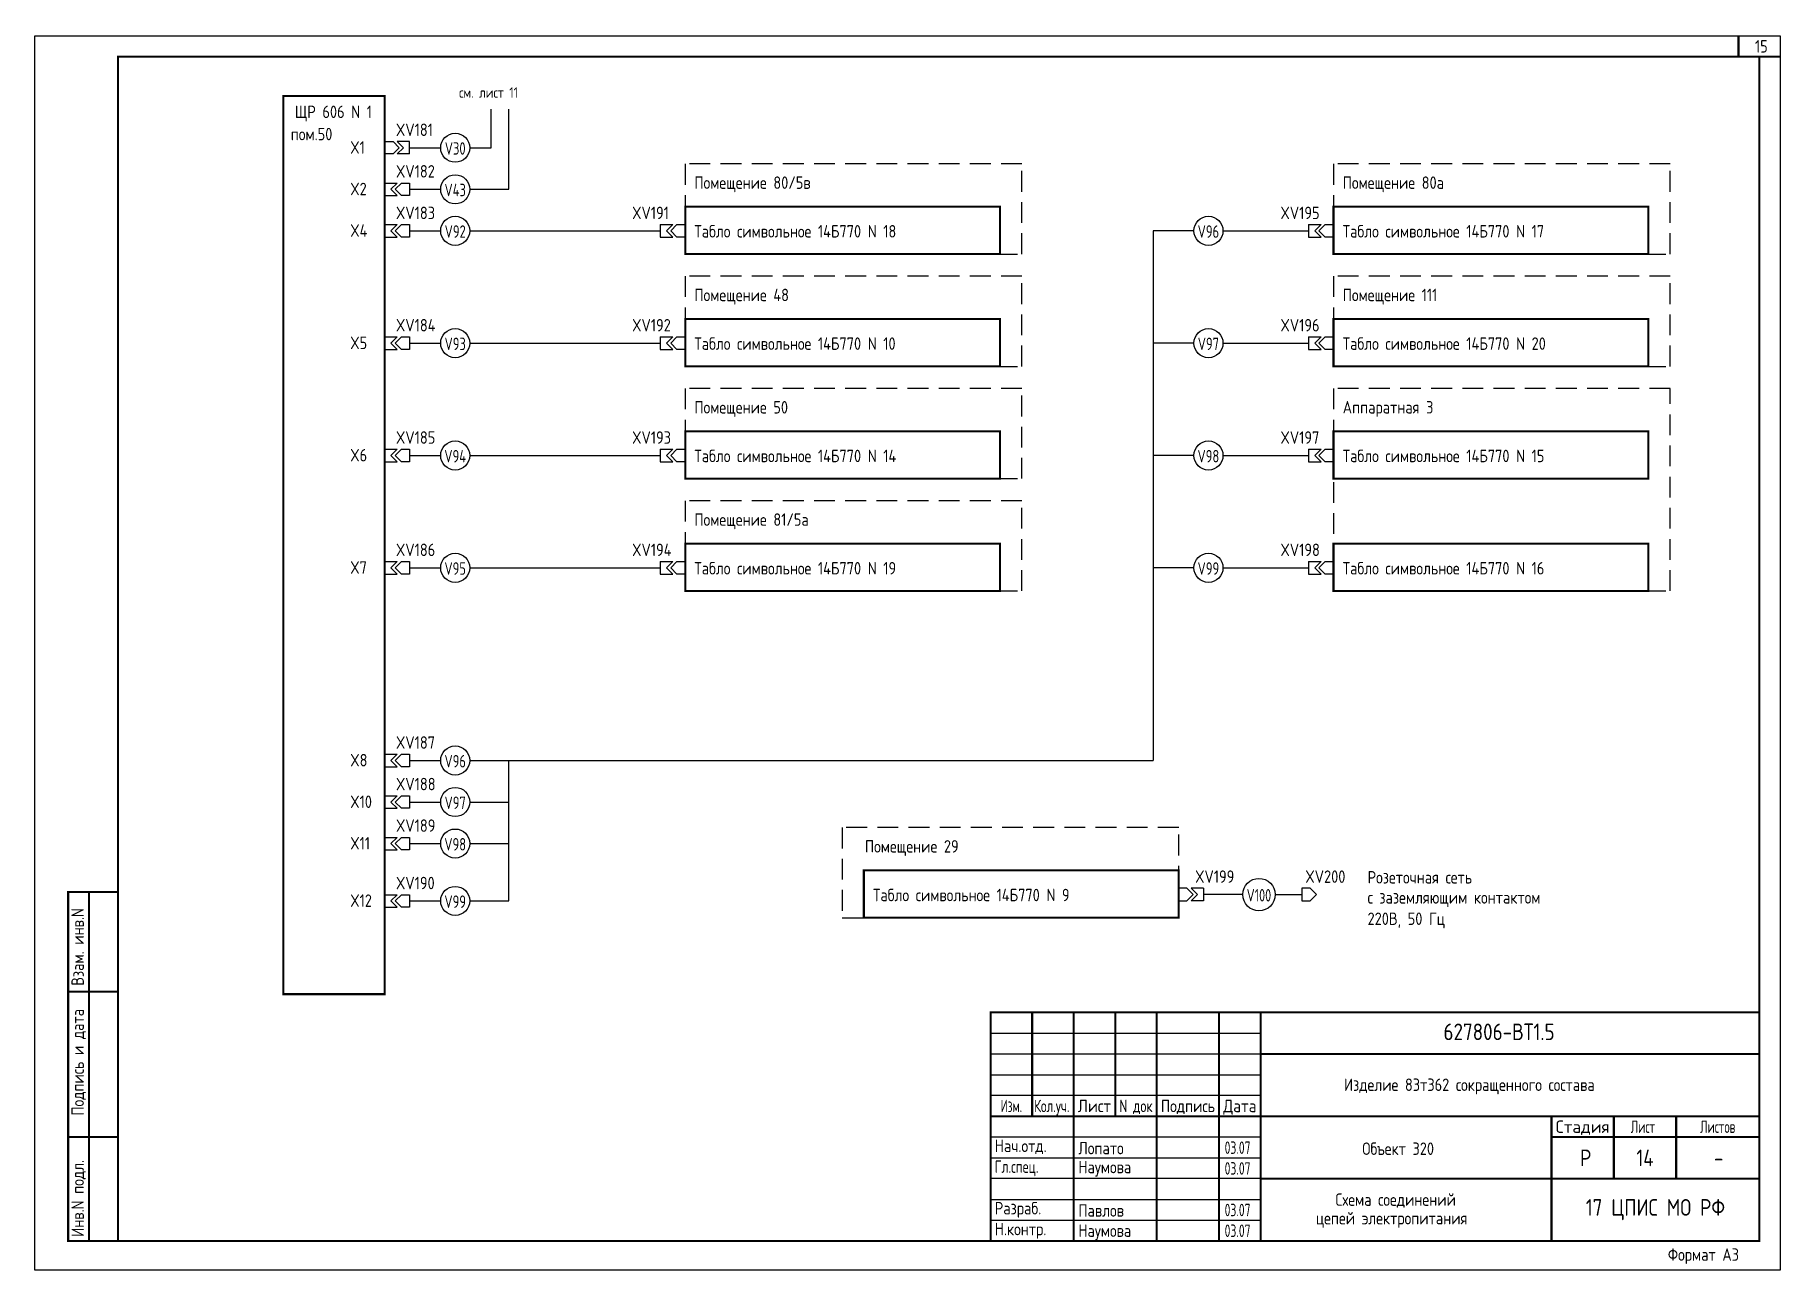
# Model space of a CAD drawing. Header units: millimetres. Extents: x -1014 to 2091, y -2505 to -1739.
# Drawn here: x 666 to 1086.2, y -2036.3 to -1739.1 of the extents above; entities that cross this region are included whole.
import ezdxf
from ezdxf.enums import TextEntityAlignment as Align

# ---------------------------------------------------------------- set-up
doc = ezdxf.new("R2010")
doc.units = ezdxf.units.MM
doc.linetypes.add('DASHED', pattern=[0.75, 0.5, -0.25])
doc.layers.add('FORMAT', color=7, linetype='Continuous')
doc.styles.add('SIMPLEX', font='simplex.shx', dxfattribs={"width": 0.75})
doc.styles.add('SIMPLEX1', font='Simplex.shx', dxfattribs={"width": 0.8})
doc.styles.add('SN', font='Simplex.shx', dxfattribs={"width": 0.8, "oblique": 15})
doc.styles.get("Standard").update_dxf_attribs({"font": 'simplex.shx', "width": 0.8, "height": 2.5})

msp = doc.modelspace()

# ---------------------------------------------------------------- texts
at = {"width": 0.8}
for s, height, p in [('см. лист 11', 2.5, (768.08, -1754.21)), ('Помещение 80/5в', 3, (824.71, -1776.14)), ('Помещение 80а', 3, (980.75, -1776.14)), ('Табло символьное 14Б770 N 18', 3, (824.71, -1787.85)), ('Табло символьное 14Б770 N 17', 3, (980.75, -1787.85)), ('Помещение 48', 3, (824.71, -1803.17)), ('Помещение 111', 3, (980.75, -1803.17)), ('Табло символьное 14Б770 N 10', 3, (824.71, -1814.88)), ('Табло символьное 14Б770 N 20', 3, (980.75, -1814.88)), ('Помещение 50', 3, (824.71, -1830.2)), ('Аппаратная 3', 3, (980.75, -1830.2)), ('Табло символьное 14Б770 N 14', 3, (824.71, -1841.91)), ('Табло символьное 14Б770 N 15', 3, (980.75, -1841.91)), ('Помещение 81/5а', 3, (824.71, -1857.23)), ('Табло символьное 14Б770 N 19', 3, (824.71, -1868.94)), ('Табло символьное 14Б770 N 16', 3, (980.75, -1868.94)), ('Помещение 29', 3, (865.76, -1935.87)), ('Розеточная сеть', 3, (986.73, -1943.32)), ('Табло символьное 14Б770 N 9', 3, (867.71, -1947.58)), ('с заземляющим контактом', 3, (986.73, -1948.16)), ('220В, 50 Гц', 3, (986.73, -1953.29))]:
    msp.add_text(s, height=height, dxfattribs=at).set_placement(p)
for s, p in [('ЩР 606 N 1', (737.84, -1757.6)), ('пом.50', (732.58, -1762.95))]:
    msp.add_text(s, height=3, dxfattribs=at).set_placement(p, align=Align.MIDDLE_CENTER)
at = {"linetype": 'Continuous', "style": 'SIMPLEX1', "width": 0.8}
for s, p in [('XV181', (752.89, -1763.42)), ('X1', (741.89, -1767.67)), ('XV182', (752.89, -1773.42)), ('X2', (741.89, -1777.67)), ('XV183', (752.89, -1783.42)), ('XV191', (809.73, -1783.42)), ('XV195', (965.76, -1783.42)), ('X4', (741.89, -1787.67)), ('XV184', (752.89, -1810.45)), ('XV192', (809.73, -1810.45)), ('XV196', (965.76, -1810.45)), ('X5', (741.89, -1814.7)), ('XV185', (752.89, -1837.48)), ('XV193', (809.73, -1837.48)), ('XV197', (965.76, -1837.48)), ('X6', (741.89, -1841.73)), ('XV186', (752.89, -1864.51)), ('XV194', (809.73, -1864.51)), ('XV198', (965.76, -1864.51)), ('X7', (741.89, -1868.76)), ('XV187', (752.89, -1910.88)), ('X8', (741.89, -1915.13)), ('XV188', (752.89, -1920.88)), ('X10', (741.89, -1925.13)), ('XV189', (752.89, -1930.88)), ('X11', (741.89, -1935.13)), ('XV199', (945.22, -1943.15)), ('XV200', (971.75, -1943.15)), ('XV190', (752.89, -1944.69)), ('X12', (741.89, -1948.93))]:
    msp.add_text(s, height=3, dxfattribs=at).set_placement(p)
at = {"color": 4, "linetype": 'Continuous', "style": 'SIMPLEX1'}
for s, width, p in [('V30', 0.7, (767.15, -1766.41)), ('V43', 0.7, (767.15, -1776.41)), ('V92', 0.7, (767.15, -1786.41)), ('V96', 0.7, (948.42, -1786.41)), ('V93', 0.7, (767.15, -1813.44)), ('V97', 0.7, (948.42, -1813.44)), ('V94', 0.7, (767.15, -1840.47)), ('V98', 0.7, (948.42, -1840.47)), ('V95', 0.7, (767.15, -1867.5)), ('V99', 0.7, (948.42, -1867.5)), ('V96', 0.7, (767.15, -1913.87)), ('V97', 0.7, (767.15, -1923.87)), ('V98', 0.7, (767.15, -1933.87)), ('V100', 0.68, (960.59, -1946.14)), ('V99', 0.7, (767.15, -1947.68))]:
    msp.add_text(s, height=3, dxfattribs=dict(at, width=width)).set_placement(p, align=Align.MIDDLE_CENTER)
at = {"layer": 'FORMAT', "style": 'SN', "width": 0.8}
for s, height, p in [('15', 3, (1081.5, -1741.84)), ('Р', 4, (1039.22, -2009.34)), ('14', 4, (1053.5, -2009.34)), ('-', 4, (1071.22, -2009.34))]:
    msp.add_text(s, height=height, dxfattribs=at).set_placement(p, align=Align.MIDDLE)
at = {"layer": 'FORMAT', "linetype": 'Continuous', "style": 'SN', "width": 0.8}
for s, p in [('Взам. инв.N', (677.79, -1967.92)), ('Инв.N подл.', (677.79, -2028.34))]:
    msp.add_text(s, height=3, rotation=90, dxfattribs=at).set_placement(p)
msp.add_text('Подпись и дата', height=3, rotation=90, dxfattribs=at).set_placement((677.79, -1986.34), align=Align.CENTER)
at = {"layer": 'FORMAT', "style": 'SIMPLEX', "width": 0.8}
msp.add_text('627806-ВТ1.5', height=4, dxfattribs=at).set_placement((1018.37, -1981.01), align=Align.CENTER)
at = {"layer": 'FORMAT', "linetype": 'Continuous', "style": 'SN'}
for s, width, p in [('Изделие 83т362 сокращенного состава', 0.8, (981.05, -1993.24)), ('Нач.отд.', 0.8, (897, -2007.95)), ('Лопато', 0.8, (917.12, -2008.49)), ('03.07', 0.65, (952.33, -2008.38)), ('Объект 320', 0.8, (985.47, -2008.63)), ('Гл.спец.', 0.7, (897, -2012.95)), ('Наумова', 0.8, (917.12, -2013.05)), ('03.07', 0.65, (952.33, -2013.38)), ('Разраб.    ', 0.8, (897, -2022.95)), ('Павлов', 0.8, (917.12, -2023.5)), ('03.07', 0.65, (952.33, -2023.38)), ('Схема соединений', 0.8, (979.01, -2020.88)), ('Н.контр.', 0.8, (897, -2027.97)), ('Наумова', 0.8, (917.12, -2028.35)), ('03.07', 0.65, (952.33, -2028.38)), ('цепей электропитания', 0.8, (974.29, -2025.35)), ('Формат А3', 0.8, (1059, -2034.1))]:
    msp.add_text(s, height=3, dxfattribs=dict(at, width=width)).set_placement(p)
at = {"layer": 'FORMAT', "linetype": 'Continuous', "style": 'SN', "width": 0.622222}
for s, p in [('Изм.', (901, -1998.34)), ('Лист', (1053, -2003.34)), ('Листов', (1071, -2003.34))]:
    msp.add_text(s, height=3, dxfattribs=at).set_placement(p, align=Align.CENTER)
at = {"layer": 'FORMAT', "linetype": 'Continuous', "style": 'SN'}
for s, width, p, p2 in [('Кол.уч.', 0.589109, (906.5, -1998.34), (915, -1998.34)), ('Лист', 0.666667, (917, -1998.34), (925, -1998.34)), ('N док', 0.589474, (927, -1998.34), (935, -1998.34)), ('Подпись', 0.684211, (937, -1998.34), (950, -1998.34)), ('Дата', 0.622222, (952, -1998.34), (960, -1998.34)), ('Стадия', 0.745902, (1032, -2003.34), (1045, -2003.34))]:
    msp.add_text(s, height=3, dxfattribs=dict(at, width=width)).set_placement(p, p2, align=Align.FIT)
at = {"layer": 'FORMAT', "linetype": 'Continuous', "ltscale": 10, "style": 'SN', "width": 0.8}
msp.add_text('17 ЦПИС МО РФ', height=4, dxfattribs=at).set_placement((1056, -2021.79), align=Align.MIDDLE)

# ---------------------------------------------------------------- linework, layer by layer
for p, q in [((775.81, -1766.24), (775.81, -1756.94)), ((780.07, -1776.24), (780.07, -1756.94)), ((756.19, -1767.74), (756.19, -1764.74)), ((756.19, -1766.24), (763.66, -1766.24)), ((770.66, -1766.24), (775.81, -1766.24)), ((750.19, -1774.74), (750.19, -1777.74)), ((756.19, -1776.24), (763.66, -1776.24)), ((770.66, -1776.24), (780.07, -1776.24)), ((750.19, -1784.74), (750.19, -1787.74)), ((816.51, -1784.74), (816.51, -1787.74)), ((972.54, -1784.74), (972.54, -1787.74)), ((756.19, -1786.24), (763.66, -1786.24)), ((770.66, -1786.24), (816.51, -1786.24)), ((944.93, -1786.24), (935.09, -1786.24)), ((935.09, -1786.24), (935.09, -1913.7)), ((951.93, -1786.24), (972.54, -1786.24)), ((750.19, -1811.77), (750.19, -1814.77)), ((756.19, -1813.27), (763.66, -1813.27)), ((770.66, -1813.27), (816.51, -1813.27)), ((816.51, -1811.77), (816.51, -1814.77)), ((944.93, -1813.27), (935.09, -1813.27)), ((951.93, -1813.27), (972.54, -1813.27)), ((972.54, -1811.77), (972.54, -1814.77)), ((750.19, -1838.8), (750.19, -1841.8)), ((756.19, -1840.3), (763.66, -1840.3)), ((770.66, -1840.3), (816.51, -1840.3)), ((816.51, -1838.8), (816.51, -1841.8)), ((944.93, -1840.3), (935.09, -1840.3)), ((951.93, -1840.3), (972.54, -1840.3)), ((972.54, -1838.8), (972.54, -1841.8)), ((750.19, -1865.83), (750.19, -1868.83)), ((816.51, -1865.83), (816.51, -1868.83)), ((972.54, -1865.83), (972.54, -1868.83)), ((756.19, -1867.33), (763.66, -1867.33)), ((770.66, -1867.33), (816.51, -1867.33)), ((944.93, -1867.33), (935.09, -1867.33)), ((951.93, -1867.33), (972.54, -1867.33)), ((750.19, -1912.2), (750.19, -1915.2)), ((756.19, -1913.7), (763.66, -1913.7)), ((770.66, -1913.7), (780.07, -1913.7)), ((780.07, -1947.5), (780.07, -1913.7)), ((780.07, -1913.7), (935.09, -1913.7)), ((750.19, -1922.2), (750.19, -1925.2)), ((756.19, -1923.7), (763.66, -1923.7)), ((770.66, -1923.7), (780.07, -1923.7)), ((750.19, -1932.2), (750.19, -1935.2)), ((756.19, -1933.7), (763.66, -1933.7)), ((770.66, -1933.7), (780.07, -1933.7)), ((947.27, -1944.47), (947.27, -1947.47)), ((750.19, -1946), (750.19, -1949)), ((756.19, -1947.5), (763.66, -1947.5)), ((770.66, -1947.5), (780.07, -1947.5)), ((956.7, -1945.97), (947.27, -1945.97)), ((964.5, -1945.97), (970.91, -1945.97))]:
    msp.add_line(p, q)
at = {"ltscale": 2}
for p, q in [((750.19, -1767.74), (750.19, -1764.74)), ((750.19, -1764.74), (752.19, -1764.74)), ((750.19, -1767.74), (750.19, -1764.74)), ((750.19, -1764.74), (752.19, -1764.74)), ((752.19, -1764.74), (753.69, -1766.24)), ((752.19, -1764.74), (753.69, -1766.24)), ((756.19, -1764.74), (753.19, -1764.74)), ((753.19, -1764.74), (754.69, -1766.24)), ((756.19, -1764.74), (753.19, -1764.74)), ((753.19, -1764.74), (754.69, -1766.24)), ((752.19, -1767.74), (750.19, -1767.74)), ((752.19, -1767.74), (750.19, -1767.74)), ((752.19, -1767.74), (753.69, -1766.24)), ((752.19, -1767.74), (753.69, -1766.24)), ((753.19, -1767.74), (754.69, -1766.24)), ((753.19, -1767.74), (754.69, -1766.24)), ((756.19, -1767.74), (753.19, -1767.74)), ((756.19, -1767.74), (753.19, -1767.74)), ((750.19, -1774.74), (753.19, -1774.74)), ((750.19, -1774.74), (753.19, -1774.74)), ((753.19, -1774.74), (751.69, -1776.24)), ((753.19, -1774.74), (751.69, -1776.24)), ((753.19, -1777.74), (751.69, -1776.24)), ((753.19, -1777.74), (751.69, -1776.24)), ((754.19, -1774.74), (752.69, -1776.24)), ((754.19, -1774.74), (752.69, -1776.24)), ((754.19, -1777.74), (752.69, -1776.24)), ((754.19, -1777.74), (752.69, -1776.24)), ((754.19, -1774.74), (756.19, -1774.74)), ((754.19, -1774.74), (756.19, -1774.74)), ((756.19, -1774.74), (756.19, -1777.74)), ((756.19, -1774.74), (756.19, -1777.74)), ((750.19, -1777.74), (753.19, -1777.74)), ((750.19, -1777.74), (753.19, -1777.74)), ((756.19, -1777.74), (754.19, -1777.74)), ((756.19, -1777.74), (754.19, -1777.74)), ((750.19, -1784.74), (753.19, -1784.74)), ((750.19, -1784.74), (753.19, -1784.74)), ((753.19, -1784.74), (751.69, -1786.24)), ((753.19, -1784.74), (751.69, -1786.24)), ((754.19, -1784.74), (752.69, -1786.24)), ((754.19, -1784.74), (752.69, -1786.24)), ((754.19, -1784.74), (756.19, -1784.74)), ((754.19, -1784.74), (756.19, -1784.74)), ((756.19, -1784.74), (756.19, -1787.74)), ((756.19, -1784.74), (756.19, -1787.74)), ((816.51, -1784.74), (819.51, -1784.74)), ((816.51, -1784.74), (819.51, -1784.74)), ((819.51, -1784.74), (818.01, -1786.24)), ((819.51, -1784.74), (818.01, -1786.24)), ((820.51, -1784.74), (819.01, -1786.24)), ((820.51, -1784.74), (819.01, -1786.24)), ((820.51, -1784.74), (822.51, -1784.74)), ((820.51, -1784.74), (822.51, -1784.74)), ((822.51, -1784.74), (822.51, -1787.74)), ((822.51, -1784.74), (822.51, -1787.74)), ((972.54, -1784.74), (975.54, -1784.74)), ((972.54, -1784.74), (975.54, -1784.74)), ((975.54, -1784.74), (974.04, -1786.24)), ((975.54, -1784.74), (974.04, -1786.24)), ((976.54, -1784.74), (975.04, -1786.24)), ((976.54, -1784.74), (975.04, -1786.24)), ((976.54, -1784.74), (978.54, -1784.74)), ((976.54, -1784.74), (978.54, -1784.74)), ((978.54, -1784.74), (978.54, -1787.74)), ((978.54, -1784.74), (978.54, -1787.74)), ((750.19, -1787.74), (753.19, -1787.74)), ((750.19, -1787.74), (753.19, -1787.74)), ((753.19, -1787.74), (751.69, -1786.24)), ((753.19, -1787.74), (751.69, -1786.24)), ((754.19, -1787.74), (752.69, -1786.24)), ((754.19, -1787.74), (752.69, -1786.24)), ((756.19, -1787.74), (754.19, -1787.74)), ((756.19, -1787.74), (754.19, -1787.74)), ((816.51, -1787.74), (819.51, -1787.74)), ((816.51, -1787.74), (819.51, -1787.74)), ((819.51, -1787.74), (818.01, -1786.24)), ((819.51, -1787.74), (818.01, -1786.24)), ((820.51, -1787.74), (819.01, -1786.24)), ((820.51, -1787.74), (819.01, -1786.24)), ((822.51, -1787.74), (820.51, -1787.74)), ((822.51, -1787.74), (820.51, -1787.74)), ((972.54, -1787.74), (975.54, -1787.74)), ((972.54, -1787.74), (975.54, -1787.74)), ((975.54, -1787.74), (974.04, -1786.24)), ((975.54, -1787.74), (974.04, -1786.24)), ((976.54, -1787.74), (975.04, -1786.24)), ((976.54, -1787.74), (975.04, -1786.24)), ((978.54, -1787.74), (976.54, -1787.74)), ((978.54, -1787.74), (976.54, -1787.74)), ((750.19, -1811.77), (753.19, -1811.77)), ((750.19, -1811.77), (753.19, -1811.77)), ((750.19, -1814.77), (753.19, -1814.77)), ((750.19, -1814.77), (753.19, -1814.77)), ((753.19, -1811.77), (751.69, -1813.27)), ((753.19, -1811.77), (751.69, -1813.27)), ((753.19, -1814.77), (751.69, -1813.27)), ((753.19, -1814.77), (751.69, -1813.27)), ((754.19, -1811.77), (752.69, -1813.27)), ((754.19, -1811.77), (752.69, -1813.27)), ((754.19, -1814.77), (752.69, -1813.27)), ((754.19, -1814.77), (752.69, -1813.27)), ((754.19, -1811.77), (756.19, -1811.77)), ((754.19, -1811.77), (756.19, -1811.77)), ((756.19, -1814.77), (754.19, -1814.77)), ((756.19, -1814.77), (754.19, -1814.77)), ((756.19, -1811.77), (756.19, -1814.77)), ((756.19, -1811.77), (756.19, -1814.77)), ((816.51, -1811.77), (819.51, -1811.77)), ((816.51, -1811.77), (819.51, -1811.77)), ((816.51, -1814.77), (819.51, -1814.77)), ((816.51, -1814.77), (819.51, -1814.77)), ((819.51, -1811.77), (818.01, -1813.27)), ((819.51, -1811.77), (818.01, -1813.27)), ((819.51, -1814.77), (818.01, -1813.27)), ((819.51, -1814.77), (818.01, -1813.27)), ((820.51, -1811.77), (819.01, -1813.27)), ((820.51, -1811.77), (819.01, -1813.27)), ((820.51, -1814.77), (819.01, -1813.27)), ((820.51, -1814.77), (819.01, -1813.27)), ((820.51, -1811.77), (822.51, -1811.77)), ((820.51, -1811.77), (822.51, -1811.77)), ((822.51, -1814.77), (820.51, -1814.77)), ((822.51, -1814.77), (820.51, -1814.77)), ((972.54, -1811.77), (975.54, -1811.77)), ((972.54, -1811.77), (975.54, -1811.77)), ((972.54, -1814.77), (975.54, -1814.77)), ((972.54, -1814.77), (975.54, -1814.77)), ((975.54, -1811.77), (974.04, -1813.27)), ((975.54, -1811.77), (974.04, -1813.27)), ((975.54, -1814.77), (974.04, -1813.27)), ((975.54, -1814.77), (974.04, -1813.27)), ((976.54, -1811.77), (975.04, -1813.27)), ((976.54, -1811.77), (975.04, -1813.27)), ((976.54, -1814.77), (975.04, -1813.27)), ((976.54, -1814.77), (975.04, -1813.27)), ((976.54, -1811.77), (978.54, -1811.77)), ((976.54, -1811.77), (978.54, -1811.77)), ((978.54, -1814.77), (976.54, -1814.77)), ((978.54, -1814.77), (976.54, -1814.77)), ((750.19, -1838.8), (753.19, -1838.8)), ((750.19, -1838.8), (753.19, -1838.8)), ((753.19, -1838.8), (751.69, -1840.3)), ((753.19, -1838.8), (751.69, -1840.3)), ((753.19, -1841.8), (751.69, -1840.3)), ((753.19, -1841.8), (751.69, -1840.3)), ((754.19, -1838.8), (752.69, -1840.3)), ((754.19, -1838.8), (752.69, -1840.3)), ((754.19, -1841.8), (752.69, -1840.3)), ((754.19, -1841.8), (752.69, -1840.3)), ((754.19, -1838.8), (756.19, -1838.8)), ((754.19, -1838.8), (756.19, -1838.8)), ((756.19, -1838.8), (756.19, -1841.8)), ((756.19, -1838.8), (756.19, -1841.8)), ((816.51, -1838.8), (819.51, -1838.8)), ((816.51, -1838.8), (819.51, -1838.8)), ((819.51, -1838.8), (818.01, -1840.3)), ((819.51, -1838.8), (818.01, -1840.3)), ((819.51, -1841.8), (818.01, -1840.3)), ((819.51, -1841.8), (818.01, -1840.3)), ((820.51, -1838.8), (819.01, -1840.3)), ((820.51, -1838.8), (819.01, -1840.3)), ((820.51, -1841.8), (819.01, -1840.3)), ((820.51, -1841.8), (819.01, -1840.3)), ((820.51, -1838.8), (822.51, -1838.8)), ((820.51, -1838.8), (822.51, -1838.8)), ((972.54, -1838.8), (975.54, -1838.8)), ((972.54, -1838.8), (975.54, -1838.8)), ((975.54, -1838.8), (974.04, -1840.3)), ((975.54, -1838.8), (974.04, -1840.3)), ((975.54, -1841.8), (974.04, -1840.3)), ((975.54, -1841.8), (974.04, -1840.3)), ((976.54, -1838.8), (975.04, -1840.3)), ((976.54, -1838.8), (975.04, -1840.3)), ((976.54, -1841.8), (975.04, -1840.3)), ((976.54, -1841.8), (975.04, -1840.3)), ((976.54, -1838.8), (978.54, -1838.8)), ((976.54, -1838.8), (978.54, -1838.8)), ((750.19, -1841.8), (753.19, -1841.8)), ((750.19, -1841.8), (753.19, -1841.8)), ((756.19, -1841.8), (754.19, -1841.8)), ((756.19, -1841.8), (754.19, -1841.8)), ((816.51, -1841.8), (819.51, -1841.8)), ((816.51, -1841.8), (819.51, -1841.8)), ((822.51, -1841.8), (820.51, -1841.8)), ((822.51, -1841.8), (820.51, -1841.8)), ((972.54, -1841.8), (975.54, -1841.8)), ((972.54, -1841.8), (975.54, -1841.8)), ((978.54, -1841.8), (976.54, -1841.8)), ((978.54, -1841.8), (976.54, -1841.8)), ((750.19, -1865.83), (753.19, -1865.83)), ((750.19, -1865.83), (753.19, -1865.83)), ((753.19, -1865.83), (751.69, -1867.33)), ((753.19, -1865.83), (751.69, -1867.33)), ((754.19, -1865.83), (752.69, -1867.33)), ((754.19, -1865.83), (752.69, -1867.33)), ((754.19, -1865.83), (756.19, -1865.83)), ((754.19, -1865.83), (756.19, -1865.83)), ((756.19, -1865.83), (756.19, -1868.83)), ((756.19, -1865.83), (756.19, -1868.83)), ((816.51, -1865.83), (819.51, -1865.83)), ((816.51, -1865.83), (819.51, -1865.83)), ((819.51, -1865.83), (818.01, -1867.33)), ((819.51, -1865.83), (818.01, -1867.33)), ((820.51, -1865.83), (819.01, -1867.33)), ((820.51, -1865.83), (819.01, -1867.33)), ((820.51, -1865.83), (822.51, -1865.83)), ((820.51, -1865.83), (822.51, -1865.83)), ((972.54, -1865.83), (975.54, -1865.83)), ((972.54, -1865.83), (975.54, -1865.83)), ((975.54, -1865.83), (974.04, -1867.33)), ((975.54, -1865.83), (974.04, -1867.33)), ((976.54, -1865.83), (975.04, -1867.33)), ((976.54, -1865.83), (975.04, -1867.33)), ((976.54, -1865.83), (978.54, -1865.83)), ((976.54, -1865.83), (978.54, -1865.83)), ((750.19, -1868.83), (753.19, -1868.83)), ((750.19, -1868.83), (753.19, -1868.83)), ((753.19, -1868.83), (751.69, -1867.33)), ((753.19, -1868.83), (751.69, -1867.33)), ((754.19, -1868.83), (752.69, -1867.33)), ((754.19, -1868.83), (752.69, -1867.33)), ((756.19, -1868.83), (754.19, -1868.83)), ((756.19, -1868.83), (754.19, -1868.83)), ((816.51, -1868.83), (819.51, -1868.83)), ((816.51, -1868.83), (819.51, -1868.83)), ((819.51, -1868.83), (818.01, -1867.33)), ((819.51, -1868.83), (818.01, -1867.33)), ((820.51, -1868.83), (819.01, -1867.33)), ((820.51, -1868.83), (819.01, -1867.33)), ((822.51, -1868.83), (820.51, -1868.83)), ((822.51, -1868.83), (820.51, -1868.83)), ((972.54, -1868.83), (975.54, -1868.83)), ((972.54, -1868.83), (975.54, -1868.83)), ((975.54, -1868.83), (974.04, -1867.33)), ((975.54, -1868.83), (974.04, -1867.33)), ((976.54, -1868.83), (975.04, -1867.33)), ((976.54, -1868.83), (975.04, -1867.33)), ((978.54, -1868.83), (976.54, -1868.83)), ((978.54, -1868.83), (976.54, -1868.83)), ((750.19, -1912.2), (753.19, -1912.2)), ((750.19, -1912.2), (753.19, -1912.2)), ((750.19, -1915.2), (753.19, -1915.2)), ((750.19, -1915.2), (753.19, -1915.2)), ((753.19, -1912.2), (751.69, -1913.7)), ((753.19, -1912.2), (751.69, -1913.7)), ((753.19, -1915.2), (751.69, -1913.7)), ((753.19, -1915.2), (751.69, -1913.7)), ((754.19, -1912.2), (752.69, -1913.7)), ((754.19, -1912.2), (752.69, -1913.7)), ((754.19, -1915.2), (752.69, -1913.7)), ((754.19, -1915.2), (752.69, -1913.7)), ((754.19, -1912.2), (756.19, -1912.2)), ((754.19, -1912.2), (756.19, -1912.2)), ((756.19, -1915.2), (754.19, -1915.2)), ((756.19, -1915.2), (754.19, -1915.2)), ((756.19, -1912.2), (756.19, -1915.2)), ((756.19, -1912.2), (756.19, -1915.2)), ((750.19, -1922.2), (753.19, -1922.2)), ((750.19, -1922.2), (753.19, -1922.2)), ((753.19, -1922.2), (751.69, -1923.7)), ((753.19, -1922.2), (751.69, -1923.7)), ((753.19, -1925.2), (751.69, -1923.7)), ((753.19, -1925.2), (751.69, -1923.7)), ((754.19, -1922.2), (752.69, -1923.7)), ((754.19, -1922.2), (752.69, -1923.7)), ((754.19, -1925.2), (752.69, -1923.7)), ((754.19, -1925.2), (752.69, -1923.7)), ((754.19, -1922.2), (756.19, -1922.2)), ((754.19, -1922.2), (756.19, -1922.2)), ((756.19, -1922.2), (756.19, -1925.2)), ((756.19, -1922.2), (756.19, -1925.2)), ((750.19, -1925.2), (753.19, -1925.2)), ((750.19, -1925.2), (753.19, -1925.2)), ((756.19, -1925.2), (754.19, -1925.2)), ((756.19, -1925.2), (754.19, -1925.2)), ((750.19, -1932.2), (753.19, -1932.2)), ((750.19, -1932.2), (753.19, -1932.2)), ((753.19, -1932.2), (751.69, -1933.7)), ((753.19, -1932.2), (751.69, -1933.7)), ((754.19, -1932.2), (752.69, -1933.7)), ((754.19, -1932.2), (752.69, -1933.7)), ((754.19, -1932.2), (756.19, -1932.2)), ((754.19, -1932.2), (756.19, -1932.2)), ((756.19, -1932.2), (756.19, -1935.2)), ((756.19, -1932.2), (756.19, -1935.2)), ((750.19, -1935.2), (753.19, -1935.2)), ((750.19, -1935.2), (753.19, -1935.2)), ((753.19, -1935.2), (751.69, -1933.7)), ((753.19, -1935.2), (751.69, -1933.7)), ((754.19, -1935.2), (752.69, -1933.7)), ((754.19, -1935.2), (752.69, -1933.7)), ((756.19, -1935.2), (754.19, -1935.2)), ((756.19, -1935.2), (754.19, -1935.2)), ((943.27, -1944.47), (941.27, -1944.47)), ((941.27, -1944.47), (941.27, -1947.47)), ((943.27, -1944.47), (941.27, -1944.47)), ((941.27, -1944.47), (941.27, -1947.47)), ((943.27, -1944.47), (944.77, -1945.97)), ((943.27, -1944.47), (944.77, -1945.97)), ((947.27, -1944.47), (944.27, -1944.47)), ((944.27, -1944.47), (945.77, -1945.97)), ((947.27, -1944.47), (944.27, -1944.47)), ((944.27, -1944.47), (945.77, -1945.97)), ((972.91, -1944.47), (970.91, -1944.47)), ((970.91, -1944.47), (970.91, -1947.47)), ((972.91, -1944.47), (970.91, -1944.47)), ((970.91, -1944.47), (970.91, -1947.47)), ((972.91, -1944.47), (974.41, -1945.97)), ((972.91, -1944.47), (974.41, -1945.97)), ((750.19, -1946), (753.19, -1946)), ((750.19, -1946), (753.19, -1946)), ((750.19, -1949), (753.19, -1949)), ((750.19, -1949), (753.19, -1949)), ((753.19, -1946), (751.69, -1947.5)), ((753.19, -1946), (751.69, -1947.5)), ((753.19, -1949), (751.69, -1947.5)), ((753.19, -1949), (751.69, -1947.5)), ((754.19, -1946), (752.69, -1947.5)), ((754.19, -1946), (752.69, -1947.5)), ((754.19, -1949), (752.69, -1947.5)), ((754.19, -1949), (752.69, -1947.5)), ((754.19, -1946), (756.19, -1946)), ((754.19, -1946), (756.19, -1946)), ((756.19, -1949), (754.19, -1949)), ((756.19, -1949), (754.19, -1949)), ((756.19, -1946), (756.19, -1949)), ((756.19, -1946), (756.19, -1949)), ((941.27, -1947.47), (943.27, -1947.47)), ((941.27, -1947.47), (943.27, -1947.47)), ((943.27, -1947.47), (944.77, -1945.97)), ((943.27, -1947.47), (944.77, -1945.97)), ((944.27, -1947.47), (945.77, -1945.97)), ((944.27, -1947.47), (945.77, -1945.97)), ((947.27, -1947.47), (944.27, -1947.47)), ((947.27, -1947.47), (944.27, -1947.47)), ((970.91, -1947.47), (972.91, -1947.47)), ((970.91, -1947.47), (972.91, -1947.47)), ((972.91, -1947.47), (974.41, -1945.97)), ((972.91, -1947.47), (974.41, -1945.97))]:
    msp.add_line(p, q, dxfattribs=at)
at = {"linetype": 'Continuous', "const_width": 0.5}
for points in [[(1086, -1744.34), (1076, -1744.34), (1076, -1739.34)], [(686, -1945.34), (674, -1945.34), (674, -2029.34), (686, -2029.34)], [(679, -1945.34), (679, -2029.34)], [(674, -1969.34), (686, -1969.34)], [(674, -2004.34), (686, -2004.34)], [(1031, -2004.34), (1081, -2004.34)]]:
    msp.add_lwpolyline(points, dxfattribs=at)
at = {"const_width": 0.5}
for points in [[(750.19, -1969.94), (725.76, -1969.94), (725.76, -1753.76), (750.19, -1753.76)], [(822.51, -1780.41), (898.27, -1780.41), (898.27, -1791.82), (822.51, -1791.82)], [(978.54, -1780.41), (1054.31, -1780.41), (1054.31, -1791.82), (978.54, -1791.82)], [(822.51, -1807.44), (898.27, -1807.44), (898.27, -1818.85), (822.51, -1818.85)], [(978.54, -1807.44), (1054.31, -1807.44), (1054.31, -1818.85), (978.54, -1818.85)], [(822.51, -1834.47), (898.27, -1834.47), (898.27, -1845.88), (822.51, -1845.88)], [(978.54, -1834.47), (1054.31, -1834.47), (1054.31, -1845.88), (978.54, -1845.88)], [(822.51, -1861.5), (898.27, -1861.5), (898.27, -1872.91), (822.51, -1872.91)], [(978.54, -1861.5), (1054.31, -1861.5), (1054.31, -1872.91), (978.54, -1872.91)], [(865.5, -1940.14), (941.27, -1940.14), (941.27, -1951.55), (865.5, -1951.55)]]:
    msp.add_lwpolyline(points, close=True, dxfattribs=at)
at = {"linetype": 'DASHED', "ltscale": 10}
for points in [[(822.51, -1791.82), (903.53, -1791.82), (903.53, -1770.13), (822.51, -1770.13)], [(978.54, -1791.82), (1059.56, -1791.82), (1059.56, -1770.13), (978.54, -1770.13)], [(822.51, -1818.85), (903.53, -1818.85), (903.53, -1797.16), (822.51, -1797.16)], [(978.54, -1818.85), (1059.56, -1818.85), (1059.56, -1797.16), (978.54, -1797.16)], [(822.51, -1845.88), (903.53, -1845.88), (903.53, -1824.19), (822.51, -1824.19)], [(978.54, -1872.91), (1059.56, -1872.91), (1059.56, -1824.19), (978.54, -1824.19)], [(822.51, -1872.91), (903.53, -1872.91), (903.53, -1851.22), (822.51, -1851.22)], [(860.25, -1951.55), (941.27, -1951.55), (941.27, -1929.86), (860.25, -1929.86)]]:
    msp.add_lwpolyline(points, close=True, dxfattribs=at)
at = {"color": 4, "linetype": 'Continuous'}
for centre, radius in [((767.16, -1766.24), 3.5), ((767.16, -1766.24), 3.5), ((767.16, -1776.24), 3.5), ((767.16, -1776.24), 3.5), ((767.16, -1786.24), 3.5), ((767.16, -1786.24), 3.5), ((948.43, -1786.24), 3.5), ((767.16, -1813.27), 3.5), ((767.16, -1813.27), 3.5), ((948.43, -1813.27), 3.5), ((948.43, -1813.27), 3.5), ((767.16, -1840.3), 3.5), ((767.16, -1840.3), 3.5), ((948.43, -1840.3), 3.5), ((948.43, -1840.3), 3.5), ((767.16, -1867.33), 3.5), ((767.16, -1867.33), 3.5), ((948.43, -1867.33), 3.5), ((948.43, -1867.33), 3.5), ((767.16, -1913.7), 3.5), ((767.16, -1913.7), 3.5), ((767.16, -1923.7), 3.5), ((767.16, -1923.7), 3.5), ((767.16, -1933.7), 3.5), ((767.16, -1933.7), 3.5), ((767.16, -1947.5), 3.5), ((767.16, -1947.5), 3.5), ((960.6, -1945.97), 3.9)]:
    msp.add_circle(centre, radius, dxfattribs=at)
at = {"layer": 'FORMAT', "ltscale": 10}
for p, q in [((896, -1979.34), (961, -1979.34)), ((961, -1984.34), (896, -1984.34)), ((896, -1989.34), (961, -1989.34)), ((961, -1994.34), (896, -1994.34)), ((961, -2004.34), (896, -2004.34)), ((896, -2009.34), (961, -2009.34)), ((961, -2014.34), (896, -2014.34)), ((896, -2019.34), (961, -2019.34)), ((896, -2024.34), (961, -2024.34))]:
    msp.add_line(p, q, dxfattribs=at)
msp.add_lwpolyline([(666, -2036.34), (666, -1739.34), (1086, -1739.34), (1086, -2036.34), (666, -2036.34)], dxfattribs=at)
at = {"layer": 'FORMAT', "ltscale": 10, "const_width": 0.5}
for points in [[(686, -2029.34), (686, -1744.34), (1081, -1744.34), (1081, -2029.34), (686, -2029.34)], [(896, -2029.34), (896, -1974.34), (1081, -1974.34)], [(906, -1974.34), (906, -1999.34)], [(916, -1974.34), (916, -2029.34)], [(926, -1974.34), (926, -1999.34)], [(936, -1974.34), (936, -2029.34)], [(951, -1974.34), (951, -2029.34)], [(961, -1974.34), (961, -2029.34)], [(961, -1984.34), (1081, -1984.34)], [(896, -1999.34), (1081, -1999.34)], [(1031, -1999.34), (1031, -2029.34)], [(1046, -1999.34), (1046, -2014.34)], [(1061, -1999.34), (1061, -2014.34)], [(961, -2014.34), (1081, -2014.34)]]:
    msp.add_lwpolyline(points, dxfattribs=at)
at = {"layer": 'FORMAT', "linetype": 'Continuous', "const_width": 0.5}
msp.add_lwpolyline([(674, -1945.34), (686, -1945.34)], dxfattribs=at)
at = {"layer": 'FORMAT', "linetype": 'Continuous'}
for points in [[(686, -2029.34), (674, -2029.34), (674, -1945.34)], [(679, -1945.34), (679, -2029.34)], [(686, -1969.34), (674, -1969.34)], [(686, -2004.34), (674, -2004.34)], [(1031, -2004.34), (1081, -2004.34)]]:
    msp.add_lwpolyline(points, dxfattribs=at)

msp.set_redraw_order([(e.dxf.handle, doc.entitydb.next_handle()) for e in msp.query("TEXT MTEXT ATTDEF DIMENSION ARC_DIMENSION")])  # texts and dimensions are drawn at this point

doc.saveas('drawing.dxf')
